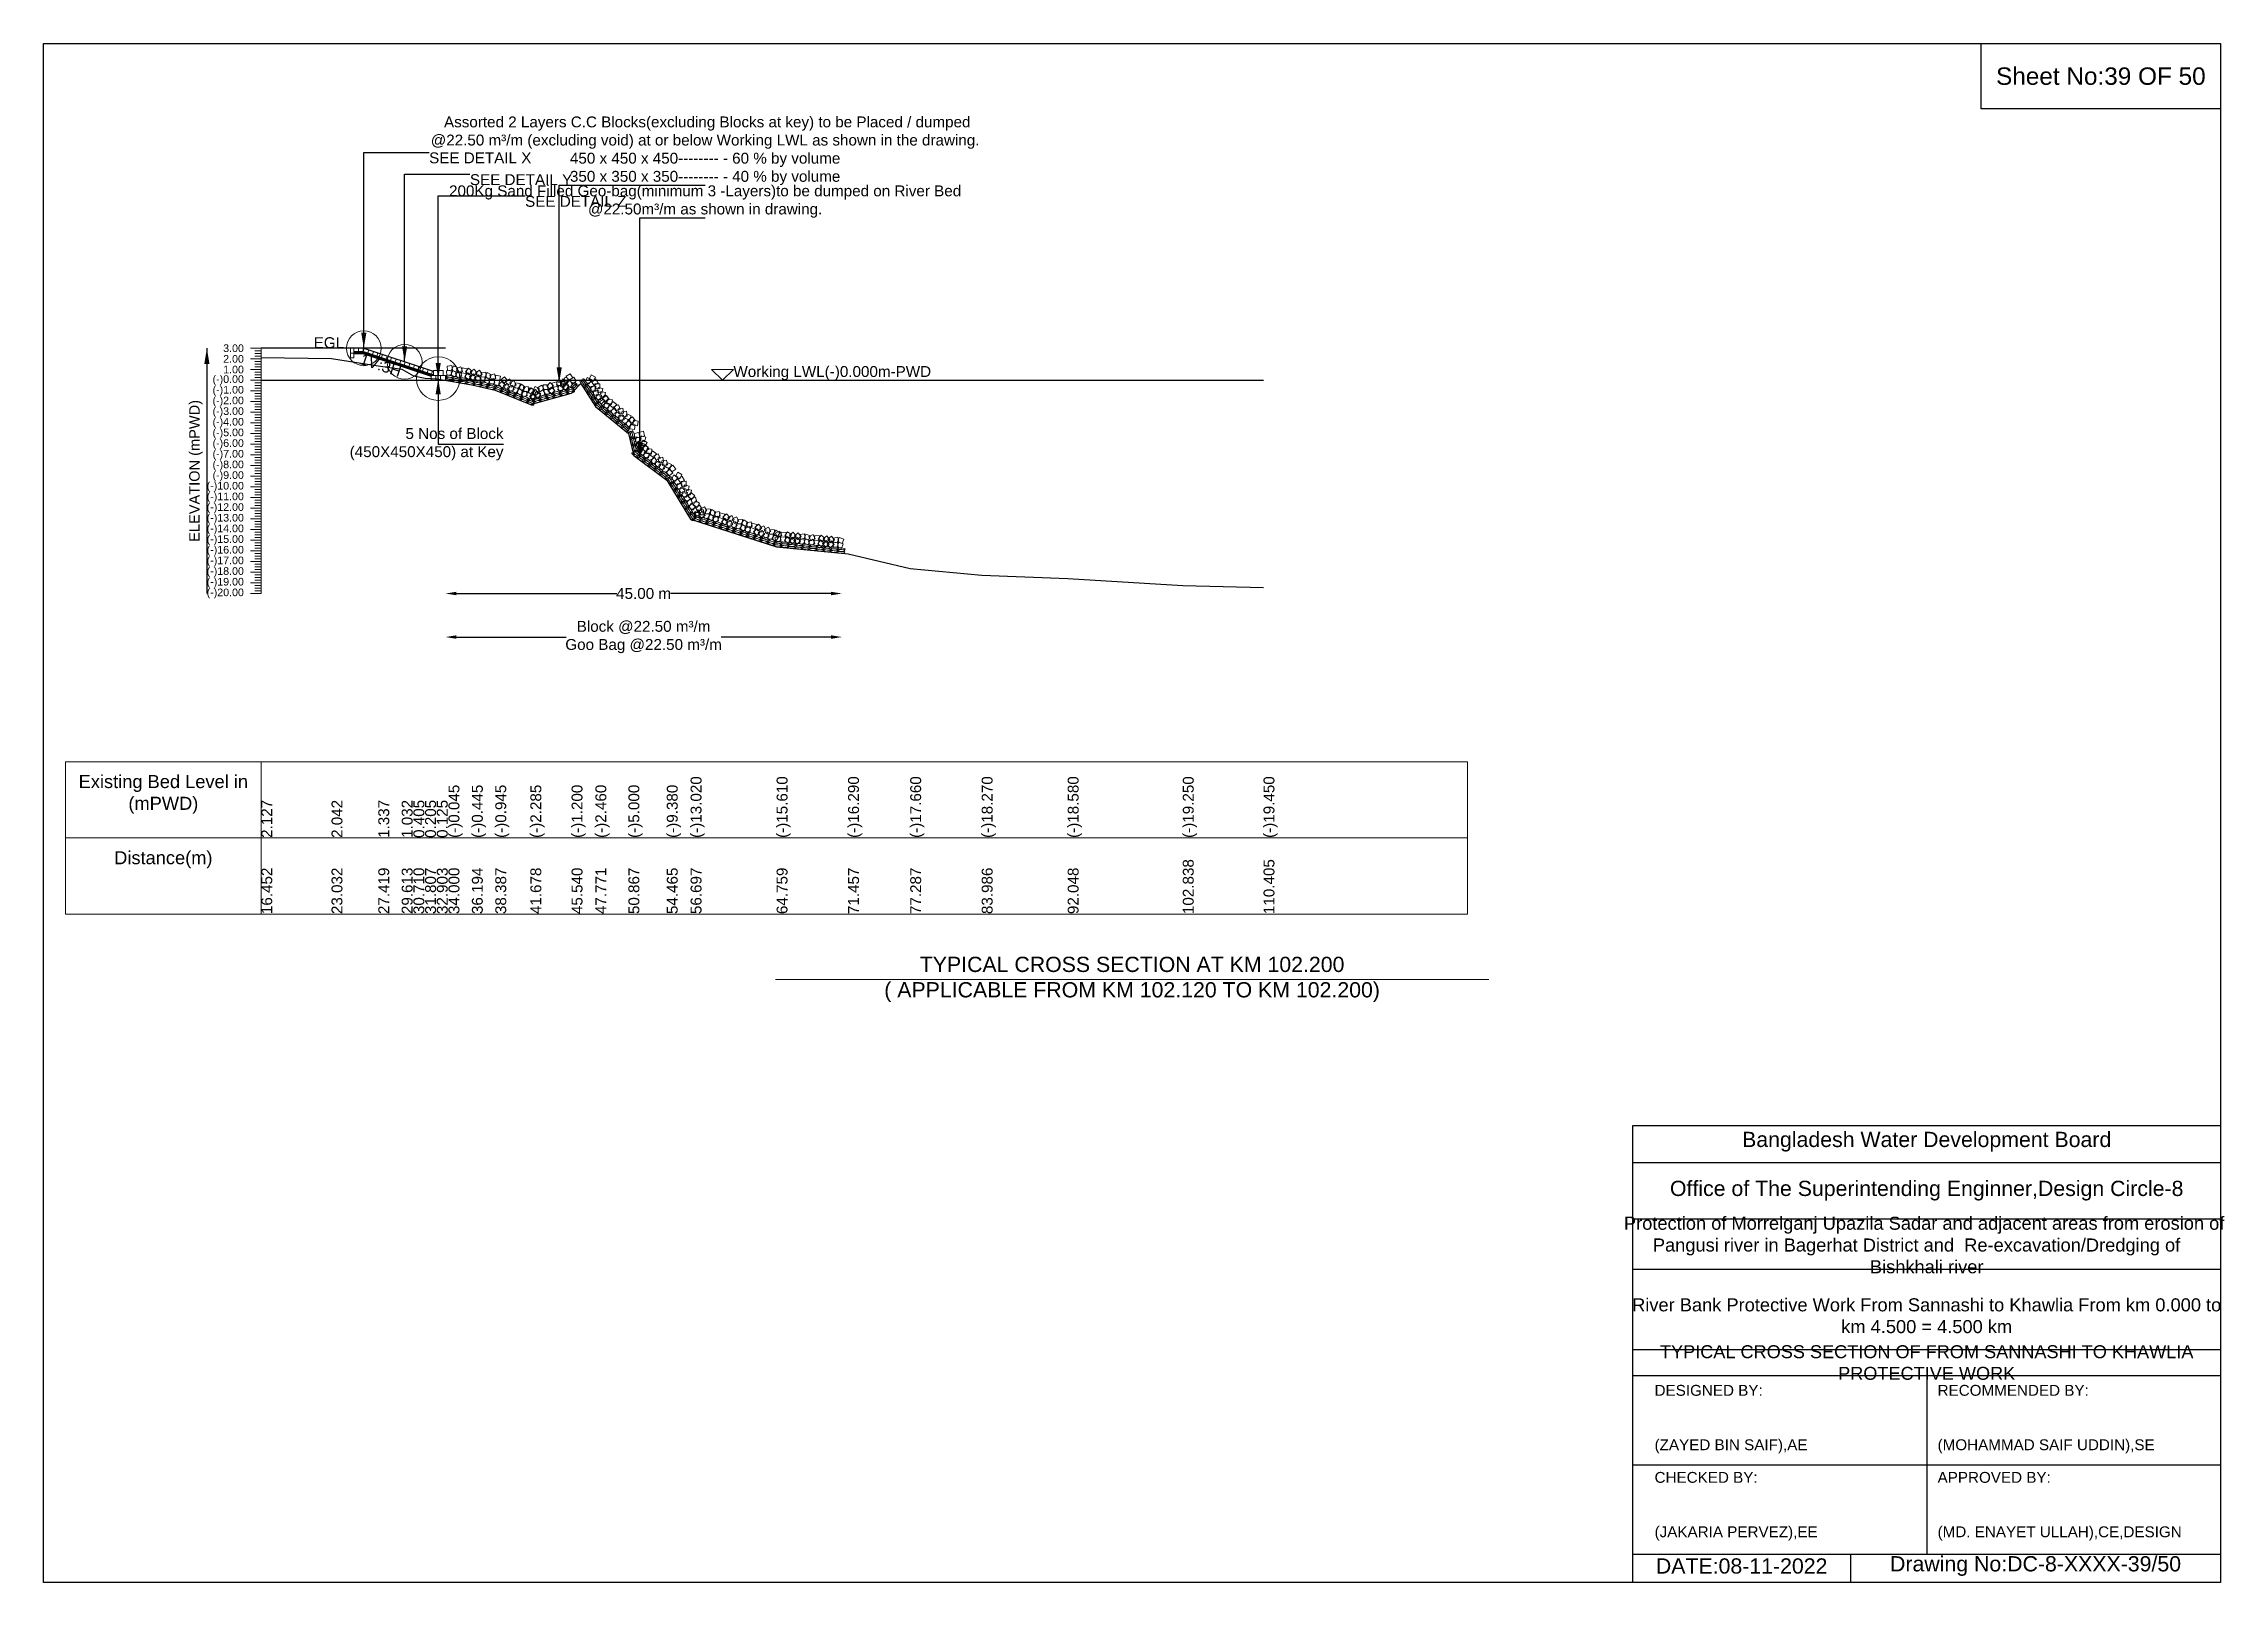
# Model space of a CAD drawing. Header units: inches. Extents: x 89000 to 845017, y -7071 to 0.
# Drawn here: x 670000 to 680017, y -7071 to 0 of the extents above; entities that cross this region are included whole.
import ezdxf

# ---------------------------------------------------------------- set-up
doc = ezdxf.new("R2010")
doc.units = ezdxf.units.IN
doc.header["$LTSCALE"] = 7
doc.header["$MEASUREMENT"] = 0
for name, color, linetype, lineweight in [('Cross section Data Border', 7, 'Continuous', 9), ('Cross Section Labels', 7, 'Continuous', 9), ('Existing_Bed_Level for Xsection', 7, 'Continuous', 25), ('Long Section Labels', 7, 'Continuous', 9)]:
    doc.layers.add(name, color=color, linetype=linetype, lineweight=lineweight)
doc.styles.get("Standard").update_dxf_attribs({"font": 'arial.ttf'})
doc.dimstyles.new('Appron Lebeling Style', dxfattribs={"dimtxt": 50, "dimasz": 50, "dimexe": 0.18, "dimexo": 0.0625, "dimgap": 0.09, "dimtad": 0, "dimtih": 1, "dimtoh": 1, "dimdec": 4, "dimzin": 0, "dimdsep": 46, "dimtxsty": 'Standard', "dimcen": 0.09, "dimse1": 1, "dimse2": 1, "dimadec": 0, "dimazin": 0, "dimtfac": 1, "dimtdec": 4, "dimtofl": 0, "dimtmove": 0, "dimatfit": 3, "dimfxl": 1, "dimtolj": 1, "dimtzin": 0, "dimarcsym": 0})
doc.dimstyles.get("Standard").update_dxf_attribs({"dimtxt": 0.18, "dimasz": 0.18, "dimexe": 0.18, "dimexo": 0.0625, "dimgap": 0.09, "dimtad": 0, "dimtih": 1, "dimtoh": 1, "dimdec": 4, "dimzin": 0, "dimdsep": 46, "dimtxsty": 'Standard', "dimcen": 0.09, "dimadec": 0, "dimazin": 0, "dimtfac": 1, "dimtdec": 4, "dimtofl": 0, "dimtmove": 0, "dimatfit": 3, "dimfxl": 1, "dimtolj": 1, "dimtzin": 0, "dimarcsym": 0})

msp = doc.modelspace()

# ---------------------------------------------------------------- texts
at = {"attachment_point": 5}
for s, insert, char_height in [('Sheet No:39 OF 50', (679450, -150), 80), ('Bangladesh Water Development Board', (678650, -5046), 70), ('Office of The Superintending Enginner,Design Circle-8', (678650, -5271), 70)]:
    msp.add_mtext(s, dxfattribs=dict(at, insert=insert, char_height=char_height))
for s, insert, char_height, width, attachment_point in [('Protection of Morrelganj Upazila Sadar and adjacent areas from erosion of  Pangusi river in Bagerhat District and  Re-excavation/Dredging of     Bishkhali river', (678650, -5521), 60, 2800, 5), ('River Bank Protective Work From Sannashi to Khawlia From km 0.000 to km 4.500 = 4.500 km', (678650, -5846), 60, 2700, 5), ('TYPICAL CROSS SECTION OF FROM SANNASHI TO KHAWLIA PROTECTIVE WORK', (678650, -6061), 59.5765532, 2800, 5), ('DESIGNED BY:^J^J^J(ZAYED BIN SAIF),AE', (677400, -6321), 50, 1400, 4), ('RECOMMENDED BY:^J^J^J(MOHAMMAD SAIF UDDIN),SE', (678700, -6321), 50, 1400, 4), ('CHECKED BY:^J^J^J(JAKARIA PERVEZ),EE', (677400, -6721), 50, 1400, 4), ('APPROVED BY:^J^J^J(MD. ENAYET ULLAH),CE,DESIGN', (678700, -6721), 50, 1400, 4), ('DATE:08-11-2022', (677800, -6996), 70, 1400, 5), ('Drawing No:DC-8-XXXX-39/50', (679150, -6996), 70, 2200, 5)]:
    msp.add_mtext(s, dxfattribs=dict(insert=insert, char_height=char_height, width=width, attachment_point=attachment_point))
at = {"layer": 'Cross section Data Border', "char_height": 60, "width": 800, "attachment_point": 5}
for s, insert in [('Existing Bed Level in (mPWD)', (670550, -3450)), ('Distance(m)', (670550, -3750))]:
    msp.add_mtext(s, dxfattribs=dict(at, insert=insert))
at = {"layer": 'Cross Section Labels'}
for s, insert, char_height, attachment_point in [(' Assorted 2 Layers C.C Blocks(excluding Blocks at key) to be Placed / dumped^J@22.50 m³/m (excluding void) at or below Working LWL as shown in the drawing.^J450 x 450 x 450-------- - 60 % by volume^J350 x 350 x 350-------- - 40 % by volume', (673038.7256, -650), 50, 8), ('SEE DETAIL X', (671770.79734, -500), 50, 1), ('SEE DETAIL Y', (671958.22234, -600), 50, 1), ('200Kg Sand Filled Geo-bag(minimum 3 -Layers)to be dumped on River Bed^J@22.50m³/m as shown in drawing.', (673038.7256, -800), 50, 8), ('SEE DETAIL Z', (672211.79734, -700), 50, 1), ('EGL', (671380.21186, -1399.95), 50, 9), ('Working LWL(-)0.000m-PWD', (673168.64734, -1546.95), 50, 7), ('5 Nos of Block ^J(450X450X450) at Key', (672112.57234, -1840.95), 50, 6), ('TYPICAL CROSS SECTION AT KM 102.200^J( APPLICABLE FROM KM 102.120 TO KM 102.200)', (675000, -4300), 70, 5)]:
    msp.add_mtext(s, dxfattribs=dict(at, insert=insert, char_height=char_height, attachment_point=attachment_point))
at = {"layer": 'Cross Section Labels', "insert": (671556.76226, -1454.43024), "char_height": 50, "attachment_point": 2, "rotation": 341.565051177}
msp.add_mtext('1V:3H', dxfattribs=at)
at = {"layer": 'Long Section Labels', "char_height": 35, "attachment_point": 6}
for s, insert in [('3.00', (670920, -1399.95)), ('2.00', (670920, -1448.95)), ('1.00', (670920, -1497.95)), ('(-)0.00', (670920, -1546.95)), ('(-)1.00', (670920, -1595.95)), ('(-)2.00', (670920, -1644.95)), ('(-)3.00', (670920, -1693.95)), ('(-)4.00', (670920, -1742.95)), ('(-)5.00', (670920, -1791.95)), ('(-)6.00', (670920, -1840.95)), ('(-)7.00', (670920, -1889.95)), ('(-)8.00', (670920, -1938.95)), ('(-)9.00', (670920, -1987.95)), ('(-)10.00', (670920, -2036.95)), ('(-)11.00', (670920, -2085.95)), ('(-)12.00', (670920, -2134.95)), ('(-)13.00', (670920, -2183.95)), ('(-)14.00', (670920, -2232.95)), ('(-)15.00', (670920, -2281.95)), ('(-)16.00', (670920, -2330.95)), ('(-)17.00', (670920, -2379.95)), ('(-)18.00', (670920, -2428.95)), ('(-)19.00', (670920, -2477.95)), ('(-)20.00', (670920, -2526.95))]:
    msp.add_mtext(s, dxfattribs=dict(at, insert=insert))
at = {"layer": 'Long Section Labels', "rotation": 90}
for s, insert, char_height, attachment_point in [('ELEVATION (mPWD)', (670700, -1963.45), 48, 5), ('(-)13.020', (672972.01836, -3650), 50, 1), ('(-)15.610', (673367.06782, -3650), 50, 1), ('(-)16.290', (673695.27273, -3650), 50, 1), ('(-)17.660', (673980.91066, -3650), 50, 1), ('(-)18.270', (674309.16849, -3650), 50, 1), ('(-)18.580', (674704.21341, -3650), 50, 1), ('(-)19.250', (675232.93167, -3650), 50, 1), ('(-)19.450', (675603.73285, -3650), 50, 1), ('2.127', (671000, -3650), 50, 1), ('2.042', (671322.45238, -3650), 50, 1), ('1.337', (671537.42079, -3650), 50, 1), ('1.032', (671644.90501, -3650), 50, 1), ('0.405', (671698.64699, -3650), 50, 1), ('0.205', (671752.38894, -3650), 50, 1), ('0.125', (671806.13118, -3650), 50, 1), ('(-)0.045', (671859.87316, -3650), 50, 1), ('(-)0.445', (671967.35739, -3650), 50, 1), ('(-)0.945', (672074.84157, -3650), 50, 1), ('(-)2.285', (672236.06778, -3650), 50, 1), ('(-)1.200', (672425.33301, -3650), 50, 1), ('(-)2.460', (672534.62701, -3650), 50, 1), ('(-)5.000', (672686.35721, -3650), 50, 1), ('(-)9.380', (672862.64352, -3650), 50, 1), ('16.452', (671000, -4000), 50, 1), ('23.032', (671322.45238, -4000), 50, 1), ('27.419', (671537.42079, -4000), 50, 1), ('29.613', (671644.90501, -4000), 50, 1), ('30.710', (671698.64699, -4000), 50, 1), ('31.807', (671752.38894, -4000), 50, 1), ('32.903', (671806.13118, -4000), 50, 1), ('34.000', (671859.87316, -4000), 50, 1), ('36.194', (671967.35739, -4000), 50, 1), ('38.387', (672074.84157, -4000), 50, 1), ('41.678', (672236.06778, -4000), 50, 1), ('45.540', (672425.33301, -4000), 50, 1), ('47.771', (672534.62701, -4000), 50, 1), ('50.867', (672686.35721, -4000), 50, 1), ('54.465', (672862.64352, -4000), 50, 1), ('56.697', (672972.01836, -4000), 50, 1), ('64.759', (673367.06782, -4000), 50, 1), ('71.457', (673695.27273, -4000), 50, 1), ('77.287', (673980.91066, -4000), 50, 1), ('83.986', (674309.16849, -4000), 50, 1), ('92.048', (674704.21341, -4000), 50, 1), ('102.838', (675232.93167, -4000), 50, 1), ('110.405', (675603.73285, -4000), 50, 1)]:
    msp.add_mtext(s, dxfattribs=dict(at, insert=insert, char_height=char_height, attachment_point=attachment_point))

# ---------------------------------------------------------------- blocks, each defined once
blk = doc.blocks.new('*D69')
at = {"layer": 'Cross Section Labels', "color": 0, "lineweight": -2, "transparency": 16777216}
for p, q in [((671896, -2527), (672633, -2527)), ((673617, -2527), (672880, -2527))]:
    blk.add_line(p, q, dxfattribs=at)
at = {"layer": 'Cross Section Labels', "color": 0, "transparency": 16777216}
for points in [[(671896, -2519), (671896, -2535), (671846, -2527)], [(673617, -2519), (673617, -2535), (673667, -2527)]]:
    blk.add_solid(points, dxfattribs=at)
at = {"layer": 'Defpoints', "color": 0, "transparency": 16777216}
for p in [(671846, -1547), (673667, -2342), (673667, -2527)]:
    blk.add_point(p, dxfattribs=at)
at = {"layer": 'Cross Section Labels', "color": 0, "transparency": 16777216, "insert": (672756, -2527), "char_height": 50, "attachment_point": 5}
blk.add_mtext('\\A1;45.00 m', dxfattribs=at)
blk = doc.blocks.new('*D70')
at = {"layer": 'Cross Section Labels', "color": 0, "lineweight": -2, "transparency": 16777216}
for p, q in [((671896, -2727), (672400, -2727)), ((673617, -2727), (673112, -2727))]:
    blk.add_line(p, q, dxfattribs=at)
at = {"layer": 'Cross Section Labels', "color": 0, "transparency": 16777216}
for points in [[(671896, -2719), (671896, -2735), (671846, -2727)], [(673617, -2719), (673617, -2735), (673667, -2727)]]:
    blk.add_solid(points, dxfattribs=at)
at = {"layer": 'Defpoints', "color": 0, "transparency": 16777216}
for p in [(671846, -1547), (673667, -2342), (673667, -2727)]:
    blk.add_point(p, dxfattribs=at)
at = {"layer": 'Cross Section Labels', "color": 0, "transparency": 16777216, "insert": (672756, -2727), "char_height": 50, "attachment_point": 5}
blk.add_mtext('\\A1;Block @22.50 m³/m ^JGoo Bag @22.50 m³/m ', dxfattribs=at)

# ---------------------------------------------------------------- dimensions: what is measured, and where the dimension line sits
at = {"layer": 'Cross Section Labels'}
for base, text, picture, middle in [((673666.55888, -2526.95), '45.00 m', '*D69', (672756.10311, -2526.95)), ((673666.55888, -2726.95), 'Block @22.50 m³/m ^JGoo Bag @22.50 m³/m ', '*D70', (672756.10311, -2726.95))]:
    dim = msp.add_linear_dim(base=base, p1=(671845.64734, -1546.95), p2=(673666.55888, -2342.24491), text=text, dimstyle='Appron Lebeling Style', dxfattribs=at)
    dim.commit()
    dim.dimension.update_dxf_attribs({"geometry": picture, "text_midpoint": middle})

# ---------------------------------------------------------------- linework, layer by layer
for points in [[(670000, 0), (680000, 0), (680000, -7071), (670000, -7071)], [(678900, 0), (680000, 0), (680000, -300), (678900, -300)]]:
    msp.add_lwpolyline(points, close=True)
for points in [[(677300, -7071), (677300, -4971), (680000, -4971)], [(677300, -5141), (680000, -5141)], [(677300, -5401), (680000, -5401)], [(677300, -5631), (680000, -5631)], [(677300, -6001), (680000, -6001)], [(677300, -6121), (680000, -6121)], [(678650, -6121), (678650, -6941)], [(677300, -6531), (680000, -6531)], [(677300, -6941), (680000, -6941)], [(678300, -6941), (678300, -7071)]]:
    msp.add_lwpolyline(points)
at = {"layer": 'Cross section Data Border'}
msp.add_lwpolyline([(670100, -3300), (676541.10009, -3300), (676541.10009, -4000), (670100, -4000)], close=True, dxfattribs=at)
for points in [[(671000, -3300), (671000, -4000)], [(670100, -3650), (676541.10009, -3650)]]:
    msp.add_lwpolyline(points, dxfattribs=at)
at = {"layer": 'Cross Section Labels'}
msp.add_lwpolyline([(673118.64734, -1546.95), (673168.64734, -1496.95), (673068.64734, -1496.95)], close=True, dxfattribs=at)
msp.add_lwpolyline([(673362, -4300), (675000, -4300), (676638, -4300)], dxfattribs=at)
for centre, radius in [((671470.79734, -1399.95), 80), ((671658.22234, -1462.425), 80), ((671812.57234, -1539.6), 100)]:
    msp.add_circle(centre, radius, dxfattribs=at)
at = {"layer": 'Existing_Bed_Level for Xsection'}
for points in [[(671845.64734, -1399.95), (671000, -1399.95)], [(671790.52234, -1506.525), (671473.06041, -1400.70436), (671470.79734, -1399.95), (671468.41186, -1399.95), (671424.31186, -1399.95)], [(671000, -1442.727), (671322.45238, -1446.892), (671537.42079, -1481.437), (671644.90501, -1496.382), (671698.64699, -1527.105), (671752.38894, -1536.905), (671806.13118, -1540.825), (671859.87316, -1549.155), (671967.35739, -1568.755), (672074.84157, -1593.255), (672236.06778, -1658.915), (672425.33301, -1605.75), (672467.59866, -1562.14), (672534.62701, -1667.49), (672686.35721, -1791.95), (672711.04719, -1892.89), (672862.64352, -2006.57), (672972.01836, -2184.93), (673367.06782, -2311.84), (673695.27273, -2345.16), (673980.91066, -2412.29), (674309.16849, -2442.18), (674704.21341, -2457.37), (675232.93167, -2490.2), (675603.73285, -2500)], [(671424.31186, -1414.65), (671468.41186, -1414.65), (671790.52234, -1522.02016)], [(671424.31186, -1419.55), (671467.6167, -1419.55), (671783.6667, -1524.9)], [(671424.31186, -1424.45), (671466.82154, -1424.45), (671779.49734, -1528.67527)], [(671000, -1546.95), (675603.73285, -1546.95)]]:
    msp.add_lwpolyline(points, dxfattribs=at)
at = {"layer": 'Long Section Labels'}
for points in [[(671000, -1399.95), (670950, -1399.95)], [(671000, -2526.95), (671000, -2477.95), (671000, -2428.95), (671000, -2379.95), (671000, -2330.95), (671000, -2281.95), (671000, -2232.95), (671000, -2183.95), (671000, -2134.95), (671000, -2085.95), (671000, -2036.95), (671000, -1987.95), (671000, -1938.95), (671000, -1889.95), (671000, -1840.95), (671000, -1791.95), (671000, -1742.95), (671000, -1693.95), (671000, -1644.95), (671000, -1595.95), (671000, -1546.95), (671000, -1497.95), (671000, -1448.95), (671000, -1399.95)], [(671000, -1448.95), (670950, -1448.95)], [(671000, -1497.95), (670950, -1497.95)], [(671000, -1412.2), (670970, -1412.2)], [(671000, -1424.45), (670970, -1424.45)], [(671000, -1436.7), (670970, -1436.7)], [(671000, -1461.2), (670970, -1461.2)], [(671000, -1473.45), (670970, -1473.45)], [(671000, -1485.7), (670970, -1485.7)], [(671000, -1546.95), (670950, -1546.95)], [(671000, -1595.95), (670950, -1595.95)], [(671000, -1510.2), (670970, -1510.2)], [(671000, -1522.45), (670970, -1522.45)], [(671000, -1534.7), (670970, -1534.7)], [(671000, -1559.2), (670970, -1559.2)], [(671000, -1571.45), (670970, -1571.45)], [(671000, -1583.7), (670970, -1583.7)], [(671000, -1644.95), (670950, -1644.95)], [(671000, -1693.95), (670950, -1693.95)], [(671000, -1608.2), (670970, -1608.2)], [(671000, -1620.45), (670970, -1620.45)], [(671000, -1632.7), (670970, -1632.7)], [(671000, -1657.2), (670970, -1657.2)], [(671000, -1669.45), (670970, -1669.45)], [(671000, -1681.7), (670970, -1681.7)], [(671000, -1742.95), (670950, -1742.95)], [(671000, -1791.95), (670950, -1791.95)], [(671000, -1706.2), (670970, -1706.2)], [(671000, -1718.45), (670970, -1718.45)], [(671000, -1730.7), (670970, -1730.7)], [(671000, -1755.2), (670970, -1755.2)], [(671000, -1767.45), (670970, -1767.45)], [(671000, -1779.7), (670970, -1779.7)], [(671000, -1840.95), (670950, -1840.95)], [(671000, -1889.95), (670950, -1889.95)], [(671000, -1804.2), (670970, -1804.2)], [(671000, -1816.45), (670970, -1816.45)], [(671000, -1828.7), (670970, -1828.7)], [(671000, -1853.2), (670970, -1853.2)], [(671000, -1865.45), (670970, -1865.45)], [(671000, -1877.7), (670970, -1877.7)], [(671000, -1902.2), (670970, -1902.2)], [(671000, -1938.95), (670950, -1938.95)], [(671000, -1987.95), (670950, -1987.95)], [(671000, -1914.45), (670970, -1914.45)], [(671000, -1926.7), (670970, -1926.7)], [(671000, -1951.2), (670970, -1951.2)], [(671000, -1963.45), (670970, -1963.45)], [(671000, -1975.7), (670970, -1975.7)], [(671000, -2000.2), (670970, -2000.2)], [(671000, -2036.95), (670950, -2036.95)], [(671000, -2085.95), (670950, -2085.95)], [(671000, -2012.45), (670970, -2012.45)], [(671000, -2024.7), (670970, -2024.7)], [(671000, -2049.2), (670970, -2049.2)], [(671000, -2061.45), (670970, -2061.45)], [(671000, -2073.7), (670970, -2073.7)], [(671000, -2098.2), (670970, -2098.2)], [(671000, -2134.95), (670950, -2134.95)], [(671000, -2183.95), (670950, -2183.95)], [(671000, -2110.45), (670970, -2110.45)], [(671000, -2122.7), (670970, -2122.7)], [(671000, -2147.2), (670970, -2147.2)], [(671000, -2159.45), (670970, -2159.45)], [(671000, -2171.7), (670970, -2171.7)], [(671000, -2196.2), (670970, -2196.2)], [(671000, -2232.95), (670950, -2232.95)], [(671000, -2281.95), (670950, -2281.95)], [(671000, -2208.45), (670970, -2208.45)], [(671000, -2220.7), (670970, -2220.7)], [(671000, -2245.2), (670970, -2245.2)], [(671000, -2257.45), (670970, -2257.45)], [(671000, -2269.7), (670970, -2269.7)], [(671000, -2294.2), (670970, -2294.2)], [(671000, -2330.95), (670950, -2330.95)], [(671000, -2379.95), (670950, -2379.95)], [(671000, -2306.45), (670970, -2306.45)], [(671000, -2318.7), (670970, -2318.7)], [(671000, -2343.2), (670970, -2343.2)], [(671000, -2355.45), (670970, -2355.45)], [(671000, -2367.7), (670970, -2367.7)], [(671000, -2392.2), (670970, -2392.2)], [(671000, -2428.95), (670950, -2428.95)], [(671000, -2477.95), (670950, -2477.95)], [(671000, -2404.45), (670970, -2404.45)], [(671000, -2416.7), (670970, -2416.7)], [(671000, -2441.2), (670970, -2441.2)], [(671000, -2453.45), (670970, -2453.45)], [(671000, -2465.7), (670970, -2465.7)], [(671000, -2490.2), (670970, -2490.2)], [(671000, -2502.45), (670970, -2502.45)], [(671000, -2526.95), (670950, -2526.95)], [(671000, -2514.7), (670970, -2514.7)]]:
    msp.add_lwpolyline(points, dxfattribs=at)
for points in [[(671424.31186, -1399.95), (671409.61186, -1399.95), (671409.61186, -1422), (671424.31186, -1422)], [(671446.36186, -1399.95), (671424.31186, -1399.95), (671424.31186, -1414.65), (671446.36186, -1414.65)], [(671468.41186, -1399.95), (671446.36186, -1399.95), (671446.36186, -1414.65), (671468.41186, -1414.65)], [(671493.97888, -1407.67718), (671473.06041, -1400.70436), (671468.41186, -1414.65), (671489.33033, -1421.62282)], [(671424.31186, -1422), (671409.61186, -1422), (671409.61186, -1444.05), (671424.31186, -1444.05)], [(671514.89734, -1414.65), (671493.97888, -1407.67718), (671489.33033, -1421.62282), (671510.24879, -1428.59564)], [(671535.81581, -1421.62282), (671514.89734, -1414.65), (671510.24879, -1428.59564), (671531.16726, -1435.56847)], [(671556.73428, -1428.59564), (671535.81581, -1421.62282), (671531.16726, -1435.56847), (671552.08573, -1442.54129)], [(671577.65274, -1435.56847), (671556.73428, -1428.59564), (671552.08573, -1442.54129), (671573.00419, -1449.51411)], [(671598.57121, -1442.54129), (671577.65274, -1435.56847), (671573.00419, -1449.51411), (671593.92266, -1456.48693)], [(671619.48968, -1449.51411), (671598.57121, -1442.54129), (671593.92266, -1456.48693), (671614.84113, -1463.45976)], [(671640.40814, -1456.48693), (671619.48968, -1449.51411), (671614.84113, -1463.45976), (671635.75959, -1470.43258)], [(671661.32661, -1463.45976), (671640.40814, -1456.48693), (671635.75959, -1470.43258), (671656.67806, -1477.4054)], [(671682.24508, -1470.43258), (671661.32661, -1463.45976), (671656.67806, -1477.4054), (671677.59653, -1484.37822)], [(671703.16354, -1477.4054), (671682.24508, -1470.43258), (671677.59653, -1484.37822), (671698.515, -1491.35104)], [(671724.08201, -1484.37822), (671703.16354, -1477.4054), (671698.515, -1491.35104), (671719.43346, -1498.32387)], [(671745.00048, -1491.35104), (671724.08201, -1484.37822), (671719.43346, -1498.32387), (671740.35193, -1505.29669)], [(671765.91894, -1498.32387), (671745.00048, -1491.35104), (671740.35193, -1505.29669), (671761.2704, -1512.26951)], [(671786.83741, -1505.29669), (671765.91894, -1498.32387), (671761.2704, -1512.26951), (671782.18886, -1519.24233)], [(671871.82835, -1500.89736), (671849.90735, -1503.27904), (671852.28903, -1525.20003), (671874.21003, -1522.81835)], [(671875.20577, -1479.10755), (671853.28477, -1481.48923), (671855.66645, -1503.41023), (671877.58745, -1501.02855)], [(671899.39366, -1511.83111), (671879.46621, -1502.39188), (671870.02698, -1522.31933), (671889.95443, -1531.75856)], [(671903.3493, -1490.13882), (671883.42185, -1480.69959), (671873.98262, -1500.62704), (671893.91007, -1510.06627)], [(671917.0384, -1485.25039), (671896.27007, -1492.65842), (671903.67809, -1513.42675), (671924.44643, -1506.01872)], [(671944.8745, -1494.42588), (671923.18221, -1490.47024), (671919.22657, -1512.16253), (671940.91886, -1516.11817)], [(671969.28211, -1505.97233), (671952.46531, -1491.71057), (671938.20355, -1508.52737), (671955.02034, -1522.78913)], [(671978.23828, -1495.86784), (671960.09747, -1508.40232), (671972.63195, -1526.54314), (671990.77277, -1514.00865)], [(672014.6456, -1519.97319), (672002.90148, -1501.31098), (671984.23927, -1513.05509), (671995.98338, -1531.71731)], [(671801.54734, -1524.9), (671779.49734, -1524.9), (671779.49734, -1546.95), (671801.54734, -1546.95)], [(671812.57234, -1502.85), (671790.52234, -1502.85), (671790.52234, -1524.9), (671812.57234, -1524.9)], [(671823.59734, -1524.9), (671801.54734, -1524.9), (671801.54734, -1546.95), (671823.59734, -1546.95)], [(671834.62234, -1502.85), (671812.57234, -1502.85), (671812.57234, -1524.9), (671834.62234, -1524.9)], [(671845.64734, -1524.9), (671823.59734, -1524.9), (671823.59734, -1546.95), (671845.64734, -1546.95)], [(671913.08276, -1506.94268), (671892.31443, -1514.3507), (671899.72245, -1535.11904), (671920.49079, -1527.71101)], [(671940.91886, -1516.11817), (671919.22657, -1512.16253), (671915.27093, -1533.85482), (671936.96322, -1537.81046)], [(671965.32647, -1527.66462), (671948.50967, -1513.40286), (671934.24791, -1530.21965), (671951.0647, -1544.48142)], [(671974.28264, -1517.56013), (671956.14183, -1530.09461), (671968.67631, -1548.23543), (671986.81713, -1535.70094)], [(672009.7452, -1541.47177), (671998.00109, -1522.80955), (671979.33887, -1534.55367), (671991.08299, -1553.21588)], [(672026.64008, -1531.4784), (672004.6059, -1532.31365), (672005.44114, -1554.34782), (672027.47532, -1553.51258)], [(672031.54047, -1509.97983), (672009.5063, -1510.81507), (672010.34154, -1532.84925), (672032.37571, -1532.01401)], [(672052.43779, -1543.21647), (672032.94214, -1532.9149), (672022.64057, -1552.41055), (672042.13622, -1562.71212)], [(672057.33818, -1521.7179), (672037.84254, -1511.41633), (672027.54097, -1530.91197), (672047.03661, -1541.21354)], [(672066.32755, -1538.9313), (672045.25515, -1545.42411), (672051.74796, -1566.4965), (672072.82035, -1560.0037)], [(672071.22795, -1517.43273), (672050.15555, -1523.92553), (672056.64835, -1544.99793), (672077.72075, -1538.50513)], [(672093.73581, -1549.31521), (672072.23724, -1544.41482), (672067.33684, -1565.91339), (672088.83541, -1570.81378)], [(672098.63621, -1527.81664), (672077.13763, -1522.91624), (672072.23724, -1544.41482), (672093.73581, -1549.31521)], [(672122.12475, -1569.25715), (672108.5872, -1551.85206), (672091.18211, -1565.38961), (672104.71966, -1582.7947)], [(672130.44146, -1548.83572), (672116.90391, -1531.43063), (672099.49882, -1544.96818), (672113.03637, -1562.37327)], [(672132.96141, -1561.2023), (672112.63707, -1569.75354), (672121.18832, -1590.07788), (672141.51265, -1581.52664)], [(672141.27812, -1540.78087), (672120.95378, -1549.33211), (672129.50502, -1569.65645), (672149.82936, -1561.10521)], [(672161.93877, -1589.83185), (672153.37135, -1569.51432), (672133.05382, -1578.08175), (672141.62125, -1598.39927)], [(672170.25548, -1569.41041), (672161.68805, -1549.09289), (672141.37053, -1557.66031), (672149.93795, -1577.97784)], [(672180.2288, -1582.70591), (672158.35014, -1579.96243), (672155.60666, -1601.84109), (672177.48532, -1604.58457)], [(672188.54551, -1562.28448), (672166.66684, -1559.541), (672163.92337, -1581.41966), (672185.80203, -1584.16314)], [(672203.78551, -1598.46616), (672186.21511, -1585.14386), (672172.89281, -1602.71426), (672190.46321, -1616.03656)], [(672212.10222, -1578.04473), (672194.53182, -1564.72243), (672181.20952, -1582.29282), (672198.77991, -1595.61513)], [(672218.18583, -1596.48652), (672196.3402, -1599.48168), (672199.33535, -1621.32731), (672221.18098, -1618.33215)], [(672226.50254, -1576.06509), (672204.65691, -1579.06025), (672207.65206, -1600.90588), (672229.49769, -1597.91072)], [(672251.8678, -1590.74983), (672231.44637, -1582.43312), (672223.12966, -1602.85456), (672243.55109, -1611.17126)], [(672237.33258, -1582.0522), (672226.53074, -1601.27518), (672245.75372, -1612.07702), (672256.55556, -1592.85404)], [(672273.39148, -1607.05267), (672259.85393, -1589.64758), (672242.44884, -1603.18513), (672255.98639, -1620.59022)], [(672277.78058, -1586.87899), (672258.54901, -1576.09246), (672247.76248, -1595.32404), (672266.99405, -1606.11056)], [(672283.74367, -1608.10737), (672264.5121, -1597.32084), (672253.72557, -1616.55241), (672272.95715, -1627.33894)], [(672287.8506, -1570.0297), (672268.89119, -1581.28772), (672280.14921, -1600.24714), (672299.10862, -1588.98912)], [(672293.8137, -1591.25808), (672274.85428, -1602.5161), (672286.1123, -1621.47551), (672305.07172, -1610.21749)], [(672316.12192, -1568.02051), (672294.07347, -1568.28168), (672294.33464, -1590.33014), (672316.3831, -1590.06896)], [(672322.08502, -1589.24888), (672300.03656, -1589.51006), (672300.29774, -1611.55851), (672322.34619, -1611.29734)], [(672326.27819, -1557.62154), (672310.86598, -1573.3907), (672326.63513, -1588.80291), (672342.04734, -1573.03376)], [(672332.24128, -1578.84992), (672316.82907, -1594.61908), (672332.59823, -1610.03129), (672348.01044, -1594.26213)], [(672355.31768, -1553.6534), (672334.0893, -1559.61649), (672340.0524, -1580.84487), (672361.28077, -1574.88177)], [(672361.28077, -1574.88177), (672340.0524, -1580.84487), (672346.01549, -1602.07324), (672367.24387, -1596.11015)], [(672382.31657, -1553.32008), (672360.94745, -1547.88287), (672355.51025, -1569.252), (672376.87937, -1574.6892)], [(672388.27967, -1574.54845), (672366.91055, -1569.11125), (672361.47335, -1590.48037), (672382.84247, -1595.91757)], [(672395.74164, -1552.84119), (672373.69448, -1553.19511), (672374.0484, -1575.24227), (672396.09556, -1574.88835)], [(672385.93122, -1540.31053), (672375.12938, -1559.53351), (672394.35236, -1570.33535), (672405.1542, -1551.11237)], [(672391.89432, -1561.53891), (672381.09248, -1580.76189), (672400.31545, -1591.56372), (672411.11729, -1572.34075)], [(672395.96708, -1533.21332), (672385.2462, -1552.48156), (672404.51444, -1563.20245), (672415.23533, -1543.9342)], [(672411.57549, -1568.18693), (672389.52833, -1568.54085), (672389.88225, -1590.58801), (672411.92941, -1590.23409)], [(672419.38874, -1517.25305), (672400.46552, -1528.57181), (672411.78427, -1547.49503), (672430.7075, -1536.17627)], [(672411.80093, -1548.55906), (672401.08005, -1567.82731), (672420.34829, -1578.54819), (672431.06917, -1559.27995)], [(672435.22259, -1532.59879), (672416.29937, -1543.91755), (672427.61812, -1562.84077), (672446.54134, -1551.52201)], [(672516.73968, -1544.23329), (672497.19318, -1534.02853), (672486.98843, -1553.57503), (672506.53492, -1563.77978)], [(672528.92071, -1570.89151), (672517.08418, -1552.28777), (672498.48044, -1564.12429), (672510.31697, -1582.72803)], [(672535.34342, -1532.39676), (672515.79692, -1522.19201), (672505.59217, -1541.7385), (672525.13866, -1551.94326)], [(672537.03263, -1596.64511), (672536.07058, -1574.61611), (672514.04158, -1575.57816), (672515.00363, -1597.60717)], [(672547.52445, -1559.05498), (672535.68792, -1540.45124), (672517.08418, -1552.28777), (672528.92071, -1570.89151)], [(672550.53179, -1596.35093), (672529.00918, -1591.55722), (672524.21547, -1613.07983), (672545.73808, -1617.87354)], [(672555.63637, -1584.80859), (672554.67432, -1562.77959), (672532.64532, -1563.74164), (672533.60737, -1585.77064)], [(672569.13553, -1584.5144), (672547.61292, -1579.72069), (672542.81921, -1601.2433), (672564.34182, -1606.03702)], [(672576.18882, -1624.63409), (672580.96539, -1603.10767), (672559.43897, -1598.3311), (672554.6624, -1619.85752)], [(672243.55109, -1611.17126), (672223.12966, -1602.85456), (672214.81295, -1623.27599), (672235.23439, -1631.59269)], [(672243.29568, -1603.28058), (672232.49384, -1622.50355), (672251.71681, -1633.30539), (672262.51865, -1614.08242)], [(672265.07478, -1627.4741), (672251.53723, -1610.06901), (672234.13213, -1623.60656), (672247.66968, -1641.01165)], [(672557.58508, -1636.47062), (672562.36165, -1614.94419), (672540.83523, -1610.16762), (672536.05866, -1631.69404)], [(672576.62381, -1641.24879), (672560.37261, -1626.34573), (672545.46956, -1642.59693), (672561.72075, -1657.49999)], [(672584.18685, -1651.48172), (672571.34245, -1633.559), (672553.41973, -1646.4034), (672566.26413, -1664.32612)], [(672595.22755, -1629.41226), (672578.97635, -1614.50921), (672564.0733, -1630.76041), (672580.32449, -1645.66346)], [(672598.17107, -1634.43344), (672585.32668, -1616.51072), (672567.40395, -1629.35511), (672580.24835, -1647.27783)], [(672598.52846, -1653.84947), (672576.77426, -1650.24989), (672573.17468, -1672.0041), (672594.92888, -1675.60368)], [(672612.51269, -1636.80119), (672590.75848, -1633.20161), (672587.1589, -1654.95581), (672608.91311, -1658.55539)], [(672618.41611, -1675.37898), (672601.36782, -1661.39475), (672587.3836, -1678.44304), (672604.43188, -1692.42726)], [(672632.40033, -1658.3307), (672615.35205, -1644.34647), (672601.36782, -1661.39475), (672618.41611, -1675.37898)], [(672634.15547, -1697.31808), (672626.37098, -1676.6879), (672605.7408, -1684.47239), (672613.52529, -1705.10257)], [(672648.13969, -1680.2698), (672640.35521, -1659.63962), (672619.72503, -1667.42411), (672627.50952, -1688.05428)], [(672646.88956, -1692.82844), (672624.9454, -1694.98632), (672627.10328, -1716.93048), (672649.04744, -1714.7726)], [(672660.87378, -1675.78016), (672638.92963, -1677.93804), (672641.0875, -1699.88219), (672663.03166, -1697.72432)], [(672680.08782, -1711.69894), (672677.91247, -1689.75651), (672655.97003, -1691.93186), (672658.14539, -1713.87429)], [(672699.66714, -1710.30097), (672679.57855, -1701.2097), (672670.48728, -1721.29828), (672690.57586, -1730.38956)], [(672666.10359, -1728.74722), (672663.92824, -1706.80479), (672641.98581, -1708.98014), (672644.16116, -1730.92258)], [(672685.68291, -1727.34925), (672665.59433, -1718.25798), (672656.50305, -1738.34657), (672676.59164, -1747.43784)], [(672703.52483, -1749.3713), (672690.68043, -1731.44858), (672672.75771, -1744.29297), (672685.6021, -1762.21569)], [(672717.50905, -1732.32302), (672704.66465, -1714.40029), (672686.74193, -1727.24469), (672699.58633, -1745.16741)], [(672717.86644, -1751.73905), (672696.11224, -1748.13947), (672692.51266, -1769.89367), (672714.26686, -1773.49325)], [(672731.85067, -1734.69076), (672710.09646, -1731.09118), (672706.49688, -1752.84539), (672728.25109, -1756.44497)], [(672738.67682, -1807.86519), (672733.43783, -1786.44661), (672712.01925, -1791.68561), (672717.25825, -1813.10419)], [(672760.0954, -1802.6262), (672754.8564, -1781.20762), (672733.43783, -1786.44661), (672738.67682, -1807.86519)], [(672759.51196, -1829.62085), (672765.67147, -1808.44862), (672744.49925, -1802.28912), (672738.33974, -1823.46134)], [(672738.09339, -1834.85984), (672744.2529, -1813.68762), (672723.08068, -1807.52811), (672716.92117, -1828.70033)], [(672747.91056, -1858.63749), (672727.44521, -1850.42946), (672719.23717, -1870.89481), (672739.70252, -1879.10285)], [(672750.97272, -1838.91405), (672732.12753, -1827.46586), (672720.67933, -1846.31105), (672739.52453, -1857.75925)], [(672744.77558, -1879.17487), (672756.20877, -1860.32057), (672737.35446, -1848.88739), (672725.92128, -1867.74169)], [(672761.13928, -1840.99653), (672740.67392, -1832.7885), (672732.46589, -1853.25385), (672752.93124, -1861.46188)], [(672766.69435, -1879.86185), (672753.08181, -1862.51535), (672735.73531, -1876.12788), (672749.34785, -1893.47439)], [(672772.3913, -1833.67506), (672753.54611, -1822.22686), (672742.09791, -1841.07206), (672760.9431, -1852.52025)], [(672766.19416, -1873.93588), (672777.62734, -1855.08158), (672758.77304, -1843.64839), (672747.33986, -1862.50269)], [(672779.92307, -1862.22089), (672766.31053, -1844.87438), (672748.96402, -1858.48692), (672762.57656, -1875.83343)], [(672781.12546, -1881.60295), (672759.23516, -1878.95392), (672756.58613, -1900.84422), (672778.47643, -1903.49325)], [(672794.35417, -1863.96199), (672772.46387, -1861.31296), (672769.81484, -1883.20325), (672791.70514, -1885.85228)], [(672801.9316, -1902.24617), (672784.29063, -1889.01746), (672771.06192, -1906.65842), (672788.70288, -1919.88714)], [(672815.16031, -1884.60521), (672797.51935, -1871.3765), (672784.29063, -1889.01746), (672801.9316, -1902.24617)], [(672818.61122, -1923.47921), (672809.93591, -1903.20751), (672789.66422, -1911.88282), (672798.33952, -1932.15451)], [(672831.83993, -1905.83825), (672823.16463, -1885.56655), (672802.89294, -1894.24186), (672811.56824, -1914.51355)], [(672844.36648, -1900.79845), (672822.53708, -1903.90969), (672825.64832, -1925.73909), (672847.47772, -1922.62785)], [(672831.13776, -1918.43941), (672809.30836, -1921.55065), (672812.4196, -1943.38005), (672834.249, -1940.26881)], [(672851.89741, -1953.48759), (672848.76879, -1931.66068), (672826.94188, -1934.7893), (672830.0705, -1956.61621)], [(672865.12613, -1935.84663), (672861.99751, -1914.01971), (672840.17059, -1917.14833), (672843.29921, -1938.97525)], [(672871.3973, -1951.2385), (672850.93195, -1943.03047), (672842.72392, -1963.49582), (672863.18927, -1971.70385)], [(672884.62602, -1933.59754), (672864.16067, -1925.3895), (672855.95263, -1945.85486), (672876.41798, -1954.06289)], [(672890.1811, -1972.46286), (672876.56856, -1955.11635), (672859.22205, -1968.72889), (672872.83459, -1986.0754)], [(672903.40981, -1954.8219), (672889.79727, -1937.47539), (672872.45077, -1951.08793), (672886.0633, -1968.43444)], [(672913.58399, -1991.94127), (672894.20912, -1981.4143), (672883.68215, -2000.78916), (672903.05701, -2011.31614)], [(672925.32199, -2018.79751), (672913.79509, -2000.00035), (672894.99793, -2011.52724), (672906.52483, -2030.32441)], [(672932.38115, -1980.41438), (672913.00629, -1969.88741), (672902.47931, -1989.26227), (672921.85417, -1999.78924)], [(672944.11915, -2007.27062), (672932.59226, -1988.47346), (672913.79509, -2000.00035), (672925.32199, -2018.79751)], [(672933.00641, -2044.6819), (672932.40921, -2022.63998), (672910.3673, -2023.23718), (672910.9645, -2045.27909)], [(672946.50859, -2044.61125), (672925.06829, -2039.46186), (672919.9189, -2060.90215), (672941.3592, -2066.05154)], [(672951.80357, -2033.155), (672951.20637, -2011.11309), (672929.16446, -2011.71029), (672929.76166, -2033.7522)], [(672952.89667, -2084.84221), (672958.02899, -2063.39783), (672936.5846, -2058.26551), (672931.45228, -2079.7099)], [(672965.30575, -2033.08436), (672943.86546, -2027.93496), (672938.71606, -2049.37526), (672960.15636, -2054.52465)], [(672971.85368, -2089.93494), (672955.85145, -2074.76487), (672940.68138, -2090.7671), (672956.68361, -2105.93717)], [(672971.69383, -2073.31532), (672976.82615, -2051.87093), (672955.38176, -2046.73862), (672950.24944, -2068.183)], [(672981.49748, -2116.58642), (672975.23266, -2095.44512), (672954.09136, -2101.70994), (672960.35618, -2122.85124)], [(672990.65084, -2078.40805), (672974.64861, -2063.23798), (672959.47854, -2079.24021), (672975.48077, -2094.41028)], [(673000.29464, -2105.05953), (672994.02982, -2083.91823), (672972.88852, -2090.18305), (672979.15334, -2111.32435)], [(673013.06939, -2111.99451), (672993.69453, -2101.46753), (672983.16756, -2120.84239), (673002.54242, -2131.36937)], [(672994.27223, -2123.5214), (672974.89737, -2112.99442), (672964.3704, -2132.36929), (672983.74526, -2142.89626)], [(673006.01023, -2150.37764), (672994.48334, -2131.58048), (672975.68618, -2143.10737), (672987.21307, -2161.90453)], [(673008.17294, -2142.3404), (672988.5556, -2152.40829), (672998.62349, -2172.02563), (673018.24083, -2161.95774)], [(673013.69466, -2176.26202), (673013.09746, -2154.22011), (672991.05554, -2154.81731), (672991.65274, -2176.85922)], [(673024.80739, -2138.85075), (673013.2805, -2120.05358), (672994.48334, -2131.58048), (673006.01023, -2150.37764)], [(673014.91706, -2121.34708), (672995.29972, -2131.41498), (673005.36761, -2151.03232), (673024.98495, -2140.96442)], [(673039.23794, -2168.69004), (673029.15443, -2149.08072), (673009.54512, -2159.16423), (673019.62863, -2178.77355)], [(673032.49182, -2164.73513), (673031.89462, -2142.69322), (673009.8527, -2143.29042), (673010.4499, -2165.33233)], [(673045.98207, -2147.69673), (673035.89856, -2128.08741), (673016.28924, -2138.17092), (673026.37275, -2157.78024)], [(673056.93492, -2160.19762), (673034.91121, -2159.12119), (673033.83478, -2181.1449), (673055.85848, -2182.22133)], [(673063.67904, -2139.20431), (673041.65533, -2138.12787), (673040.5789, -2160.15158), (673062.60261, -2161.22802)], [(673081.61896, -2174.1261), (673063.08888, -2162.17459), (673051.13737, -2180.70467), (673069.66745, -2192.65618)], [(673088.36308, -2153.13278), (673069.833, -2141.18127), (673057.88149, -2159.71135), (673076.41157, -2171.66286)], [(673095.82769, -2171.06012), (673074.2721, -2175.70329), (673078.91527, -2197.25888), (673100.47086, -2192.61571)], [(673102.57181, -2150.06681), (673081.01622, -2154.70998), (673085.65939, -2176.26557), (673107.21498, -2171.6224)], [(673122.23351, -2183.77903), (673101.2402, -2177.03491), (673094.49608, -2198.02822), (673115.48939, -2204.77234)], [(673128.97764, -2162.78571), (673107.98432, -2156.04159), (673101.2402, -2177.03491), (673122.23351, -2183.77903)], [(673144.93153, -2198.4027), (673130.11306, -2182.07433), (673113.78469, -2196.8928), (673128.60316, -2213.22116)], [(673151.67565, -2177.40938), (673136.85719, -2161.08102), (673120.52882, -2175.89948), (673135.34728, -2192.22785)], [(673155.12615, -2189.54925), (673135.50881, -2199.61715), (673145.5767, -2219.23449), (673165.19404, -2209.16659)], [(673161.87027, -2168.55594), (673142.25293, -2178.62383), (673152.32082, -2198.24117), (673171.93817, -2188.17328)], [(673186.19116, -2215.8989), (673176.10765, -2196.28958), (673156.49833, -2206.37309), (673166.58184, -2225.98241)], [(673192.93528, -2194.90558), (673182.85177, -2175.29626), (673163.24245, -2185.37977), (673173.32596, -2204.98909)], [(673210.63225, -2186.41316), (673188.60854, -2185.33673), (673187.53211, -2207.36044), (673209.55582, -2208.43687)], [(673235.31629, -2200.34163), (673216.78621, -2188.39012), (673204.8347, -2206.92021), (673223.36478, -2218.87172)], [(673249.52502, -2197.27566), (673227.96943, -2201.91883), (673232.6126, -2223.47442), (673254.16819, -2218.83125)], [(673275.93085, -2209.99457), (673254.93753, -2203.25045), (673248.19341, -2224.24376), (673269.18673, -2230.98788)], [(673203.88813, -2207.40648), (673181.86442, -2206.33004), (673180.78799, -2228.35375), (673202.8117, -2229.43019)], [(673228.57217, -2221.33495), (673210.04209, -2209.38344), (673198.09058, -2227.91352), (673216.62066, -2239.86503)], [(673242.7809, -2218.26898), (673221.22531, -2222.91215), (673225.86848, -2244.46774), (673247.42407, -2239.82457)], [(673269.18673, -2230.98788), (673248.19341, -2224.24376), (673241.44929, -2245.23708), (673262.4426, -2251.9812)], [(673291.88474, -2245.61155), (673277.06628, -2229.28319), (673260.73791, -2244.10165), (673275.55637, -2260.43002)], [(673298.62886, -2224.61824), (673283.8104, -2208.28987), (673267.48203, -2223.10833), (673282.30049, -2239.4367)], [(673302.07936, -2236.75811), (673282.46202, -2246.826), (673292.52991, -2266.44334), (673312.14726, -2256.37545)], [(673308.82349, -2215.76479), (673289.20614, -2225.83268), (673299.27404, -2245.45002), (673318.89138, -2235.38213)], [(673333.14437, -2263.10775), (673323.06086, -2243.49843), (673303.45154, -2253.58194), (673313.53505, -2273.19126)], [(673339.88849, -2242.11443), (673329.80498, -2222.50512), (673310.19566, -2232.58863), (673320.27917, -2252.19794)], [(673350.84134, -2254.61533), (673328.81763, -2253.5389), (673327.7412, -2275.56261), (673349.76491, -2276.63904)], [(673357.58546, -2233.62201), (673335.56175, -2232.54558), (673334.48532, -2254.56929), (673356.50903, -2255.64572)], [(673375.52538, -2268.5438), (673356.9953, -2256.59229), (673345.04379, -2275.12238), (673363.57387, -2287.07389)], [(673382.2695, -2247.55049), (673363.73942, -2235.59898), (673351.78791, -2254.12906), (673370.318, -2266.08057)], [(673379.58843, -2261.77558), (673359.47126, -2270.80342), (673368.4991, -2290.9206), (673388.61627, -2281.89275)], [(673381.81554, -2239.83834), (673361.69837, -2248.86618), (673370.72621, -2268.98336), (673390.84338, -2259.95551)], [(673408.06318, -2268.72014), (673386.12594, -2266.49302), (673383.89883, -2288.43026), (673405.83607, -2290.65738)], [(673410.29029, -2246.7829), (673388.35305, -2244.55579), (673386.12594, -2266.49302), (673408.06318, -2268.72014)], [(673433.30775, -2278.29945), (673415.41538, -2265.4128), (673402.52873, -2283.30517), (673420.4211, -2296.19182)], [(673435.53486, -2256.36221), (673417.64249, -2243.47556), (673404.75584, -2261.36794), (673422.64822, -2274.25458)], [(673441.43646, -2267.51808), (673424.34414, -2281.44844), (673438.2745, -2298.54076), (673455.36682, -2284.6104)], [(673443.66357, -2245.58084), (673426.57125, -2259.5112), (673440.50161, -2276.60353), (673457.59393, -2262.67316)], [(673477.30532, -2286.82516), (673463.36135, -2269.74394), (673446.28012, -2283.6879), (673460.22409, -2300.76913)], [(673479.53243, -2264.88792), (673465.58846, -2247.8067), (673448.50723, -2261.75067), (673462.4512, -2278.83189)], [(673492.84723, -2274.83546), (673471.08177, -2278.36637), (673474.61269, -2300.13183), (673496.37815, -2296.60091)], [(673495.07434, -2252.89822), (673473.30888, -2256.42914), (673476.8398, -2278.19459), (673498.60526, -2274.66367)], [(673519.88964, -2283.32144), (673499.27789, -2275.48831), (673491.44475, -2296.10007), (673512.05651, -2303.9332)], [(673522.11675, -2261.38421), (673501.505, -2253.55107), (673493.67186, -2274.16283), (673514.28362, -2281.99596)], [(673533.1491, -2277.36536), (673513.03193, -2286.3932), (673522.05977, -2306.51037), (673542.17694, -2297.48253)], [(673535.37621, -2255.42812), (673515.25904, -2264.45596), (673524.28688, -2284.57313), (673544.40406, -2275.54529)], [(673561.62385, -2284.30991), (673539.68661, -2282.0828), (673537.4595, -2304.02004), (673559.39674, -2306.24715)], [(673563.85096, -2262.37267), (673541.91372, -2260.14556), (673539.68661, -2282.0828), (673561.62385, -2284.30991)], [(673586.86842, -2293.88923), (673568.97605, -2281.00258), (673556.08941, -2298.89495), (673573.98178, -2311.7816)], [(673589.09553, -2271.95199), (673571.20316, -2259.06534), (673558.31652, -2276.95771), (673576.20889, -2289.84436)], [(673594.99714, -2283.10786), (673577.90481, -2297.03822), (673591.83517, -2314.13054), (673608.9275, -2300.20018)], [(673597.22425, -2261.17062), (673580.13192, -2275.10098), (673594.06229, -2292.1933), (673611.15461, -2278.26294)], [(673630.86599, -2302.41494), (673616.92202, -2285.33371), (673599.8408, -2299.27768), (673613.78477, -2316.35891)], [(673633.0931, -2280.4777), (673619.14914, -2263.39648), (673602.06791, -2277.34044), (673616.01188, -2294.42167)], [(673646.4079, -2290.42524), (673624.64245, -2293.95615), (673628.17337, -2315.72161), (673649.93882, -2312.19069)], [(673648.63502, -2268.488), (673626.86956, -2272.01891), (673630.40048, -2293.78437), (673652.16593, -2290.25345)], [(673673.45032, -2298.91122), (673652.83856, -2291.07809), (673645.00543, -2311.68984), (673665.61719, -2319.52298)], [(673675.67743, -2276.97398), (673655.06567, -2269.14085), (673647.23254, -2289.75261), (673667.8443, -2297.58574)]]:
    msp.add_lwpolyline(points, close=True, dxfattribs=at)
for centre, major_axis in [((671862.50084, -1545.40048), (16.04265, -2.92542)), ((671863.99519, -1537.20562), (16.04265, -2.92542)), ((671865.48954, -1529.01075), (16.04265, -2.92542)), ((671894.58614, -1551.25131), (16.04265, -2.92542)), ((671896.0805, -1543.05645), (16.04265, -2.92542)), ((671897.57485, -1534.86158), (16.04265, -2.92542)), ((671926.67145, -1557.10214), (16.04265, -2.92542)), ((671928.1658, -1548.90728), (16.04265, -2.92542)), ((671929.66015, -1540.71241), (16.04265, -2.92542)), ((671958.75675, -1562.95297), (16.04265, -2.92542)), ((671960.25111, -1554.75811), (16.04265, -2.92542)), ((671961.74546, -1546.56324), (16.04265, -2.92542)), ((671990.81746, -1569.83067), (15.89939, -3.62411)), ((671992.66872, -1561.70899), (15.89939, -3.62411)), ((671994.51999, -1553.58731), (15.89939, -3.62411)), ((672022.61624, -1577.0789), (15.89939, -3.62411)), ((672024.4675, -1568.95722), (15.89939, -3.62411)), ((672026.31876, -1560.83554), (15.89939, -3.62411)), ((672054.41502, -1584.32713), (15.89939, -3.62411)), ((672056.26628, -1576.20545), (15.89939, -3.62411)), ((672058.11754, -1568.08377), (15.89939, -3.62411)), ((672086.3357, -1593.43888), (15.10278, -6.15067)), ((672089.47756, -1585.72411), (15.10278, -6.15067)), ((672092.61943, -1578.00935), (15.10278, -6.15067)), ((672116.54126, -1605.74021), (15.10278, -6.15067)), ((672119.68313, -1598.02545), (15.10278, -6.15067)), ((672122.825, -1590.31068), (15.10278, -6.15067)), ((672149.8887, -1610.32678), (15.10278, -6.15067)), ((672153.03056, -1602.61202), (15.10278, -6.15067)), ((672355.74642, -1603.66601), (15.69956, 4.41004)), ((672387.14555, -1594.84593), (15.69956, 4.41004)), ((672389.39828, -1602.86554), (15.69956, 4.41004)), ((672418.54468, -1586.02585), (15.69956, 4.41004)), ((672420.7974, -1594.04546), (15.69956, 4.41004)), ((672423.05013, -1602.06506), (15.69956, 4.41004)), ((672432.24085, -1568.69941), (11.34903, 11.71001)), ((672438.22252, -1574.49669), (11.34903, 11.71001)), ((672444.2042, -1580.29397), (11.34903, 11.71001)), ((672472.88245, -1562.68576), (8.75377, -13.7585)), ((672479.91053, -1558.21419), (8.75377, -13.7585)), ((672486.93861, -1553.74261), (8.75377, -13.7585)), ((672490.38999, -1590.20276), (8.75377, -13.7585)), ((672497.41807, -1585.73119), (8.75377, -13.7585)), ((672504.44615, -1581.25961), (8.75377, -13.7585)), ((672507.89752, -1617.71976), (8.75377, -13.7585)), ((672514.9256, -1613.24818), (8.75377, -13.7585)), ((672521.95368, -1608.77661), (8.75377, -13.7585)), ((672146.74683, -1618.04155), (15.10278, -6.15067)), ((672176.9524, -1630.34288), (15.10278, -6.15067)), ((672180.09426, -1622.62812), (15.10278, -6.15067)), ((672183.23613, -1614.91335), (15.10278, -6.15067)), ((672207.15796, -1642.64421), (15.10278, -6.15067)), ((672210.29983, -1634.92945), (15.10278, -6.15067)), ((672213.4417, -1627.21469), (15.10278, -6.15067)), ((672237.36353, -1654.94555), (15.10278, -6.15067)), ((672240.5054, -1647.23079), (15.10278, -6.15067)), ((672243.64726, -1639.51602), (15.10278, -6.15067)), ((672261.54904, -1630.12625), (15.69956, 4.41004)), ((672263.80176, -1638.14586), (15.69956, 4.41004)), ((672266.05449, -1646.16547), (15.69956, 4.41004)), ((672292.94817, -1621.30617), (15.69956, 4.41004)), ((672295.20089, -1629.32578), (15.69956, 4.41004)), ((672297.45362, -1637.34539), (15.69956, 4.41004)), ((672324.34729, -1612.48609), (15.69956, 4.41004)), ((672326.60002, -1620.5057), (15.69956, 4.41004)), ((672328.85274, -1628.52531), (15.69956, 4.41004)), ((672357.99915, -1611.68562), (15.69956, 4.41004)), ((672360.25187, -1619.70523), (15.69956, 4.41004)), ((672391.651, -1610.88515), (15.69956, 4.41004)), ((672525.40506, -1645.23676), (8.75377, -13.7585)), ((672532.43314, -1640.76518), (8.75377, -13.7585)), ((672539.46122, -1636.29361), (8.75377, -13.7585)), ((672544.14099, -1669.9071), (12.60815, -10.34211)), ((672549.42392, -1663.46663), (12.60815, -10.34211)), ((672554.70685, -1657.02617), (12.60815, -10.34211)), ((672569.35729, -1690.59132), (12.60815, -10.34211)), ((672574.64022, -1684.15086), (12.60815, -10.34211)), ((672579.92315, -1677.71039), (12.60815, -10.34211)), ((672594.5736, -1711.27554), (12.60815, -10.34211)), ((672599.85653, -1704.83508), (12.60815, -10.34211)), ((672605.13946, -1698.39462), (12.60815, -10.34211)), ((672619.7899, -1731.95976), (12.60815, -10.34211)), ((672625.07283, -1725.5193), (12.60815, -10.34211)), ((672630.35576, -1719.07884), (12.60815, -10.34211)), ((672645.00621, -1752.64399), (12.60815, -10.34211)), ((672650.28914, -1746.20353), (12.60815, -10.34211)), ((672655.57207, -1739.76306), (12.60815, -10.34211)), ((672670.22251, -1773.32821), (12.60815, -10.34211)), ((672675.50544, -1766.88775), (12.60815, -10.34211)), ((672680.78837, -1760.44729), (12.60815, -10.34211)), ((672692.38202, -1799.05147), (3.87453, -15.84023)), ((672700.47348, -1797.07229), (3.87453, -15.84023)), ((672708.56494, -1795.09312), (3.87453, -15.84023)), ((672700.13108, -1830.73192), (3.87453, -15.84023)), ((672715.35169, -1890.91192), (13.04647, -9.78337)), ((672707.88013, -1862.41238), (3.87453, -15.84023)), ((672708.22254, -1828.75275), (3.87453, -15.84023)), ((672720.3492, -1884.24756), (13.04647, -9.78337)), ((672715.97159, -1860.4332), (3.87453, -15.84023)), ((672716.314, -1826.77357), (3.87453, -15.84023)), ((672725.34672, -1877.58319), (13.04647, -9.78337)), ((672724.06306, -1858.45403), (3.87453, -15.84023)), ((672741.44463, -1910.47866), (13.04647, -9.78337)), ((672746.44215, -1903.8143), (13.04647, -9.78337)), ((672751.43966, -1897.14993), (13.04647, -9.78337)), ((672767.53758, -1930.0454), (13.04647, -9.78337)), ((672772.53509, -1923.38104), (13.04647, -9.78337)), ((672777.53261, -1916.71667), (13.04647, -9.78337)), ((672793.63052, -1949.61214), (13.04647, -9.78337)), ((672798.62804, -1942.94778), (13.04647, -9.78337)), ((672803.62555, -1936.28341), (13.04647, -9.78337)), ((672819.72347, -1969.17888), (13.04647, -9.78337)), ((672824.72098, -1962.51452), (13.04647, -9.78337)), ((672829.7185, -1955.85015), (13.04647, -9.78337)), ((672845.81641, -1988.74562), (13.04647, -9.78337)), ((672850.81393, -1982.08126), (13.04647, -9.78337)), ((672855.81144, -1975.41689), (13.04647, -9.78337)), ((672870.61582, -2011.6033), (8.52478, -13.90154)), ((672877.71697, -2007.24869), (8.52478, -13.90154)), ((672884.81812, -2002.89409), (8.52478, -13.90154)), ((672887.66537, -2039.40639), (8.52478, -13.90154)), ((672894.76652, -2035.05178), (8.52478, -13.90154)), ((672901.86767, -2030.69718), (8.52478, -13.90154)), ((672904.71493, -2067.20948), (8.52478, -13.90154)), ((672911.81607, -2062.85487), (8.52478, -13.90154)), ((672918.91722, -2058.50027), (8.52478, -13.90154)), ((672921.76448, -2095.01257), (8.52478, -13.90154)), ((672928.86563, -2090.65796), (8.52478, -13.90154)), ((672935.96678, -2086.30336), (8.52478, -13.90154)), ((672945.91518, -2118.46105), (8.52478, -13.90154)), ((672953.01633, -2114.10645), (8.52478, -13.90154)), ((672938.81403, -2122.81566), (8.52478, -13.90154)), ((672955.86359, -2150.61874), (8.52478, -13.90154)), ((672962.96474, -2146.26414), (8.52478, -13.90154)), ((672970.06589, -2141.90954), (8.52478, -13.90154)), ((672972.91314, -2178.42183), (8.52478, -13.90154)), ((672980.01429, -2174.06723), (8.52478, -13.90154)), ((672987.11544, -2169.71263), (8.52478, -13.90154)), ((672999.50684, -2189.38606), (15.52572, -4.98765)), ((673002.05462, -2181.45525), (15.52572, -4.98765)), ((673004.6024, -2173.52444), (15.52572, -4.98765)), ((673030.55829, -2199.36136), (15.52572, -4.98765)), ((673033.10607, -2191.43055), (15.52572, -4.98765)), ((673035.65385, -2183.49975), (15.52572, -4.98765)), ((673061.60974, -2209.33667), (15.52572, -4.98765)), ((673064.15752, -2201.40586), (15.52572, -4.98765)), ((673066.7053, -2193.47505), (15.52572, -4.98765)), ((673097.75674, -2203.45036), (15.52572, -4.98765)), ((673092.66118, -2219.31197), (15.52572, -4.98765)), ((673095.20896, -2211.38117), (15.52572, -4.98765)), ((673123.71263, -2229.28728), (15.52572, -4.98765)), ((673126.26041, -2221.35647), (15.52572, -4.98765)), ((673128.80819, -2213.42566), (15.52572, -4.98765)), ((673154.76408, -2239.26259), (15.52572, -4.98765)), ((673157.31186, -2231.33178), (15.52572, -4.98765)), ((673159.85964, -2223.40097), (15.52572, -4.98765)), ((673185.81552, -2249.23789), (15.52572, -4.98765)), ((673188.3633, -2241.30708), (15.52572, -4.98765)), ((673190.91108, -2233.37627), (15.52572, -4.98765)), ((673216.86697, -2259.2132), (15.52572, -4.98765)), ((673219.41475, -2251.28239), (15.52572, -4.98765)), ((673221.96253, -2243.35158), (15.52572, -4.98765)), ((673247.91842, -2269.1885), (15.52572, -4.98765)), ((673250.4662, -2261.25769), (15.52572, -4.98765)), ((673253.01398, -2253.32689), (15.52572, -4.98765)), ((673278.96987, -2279.16381), (15.52572, -4.98765)), ((673281.51764, -2271.233), (15.52572, -4.98765)), ((673284.06542, -2263.30219), (15.52572, -4.98765)), ((673310.02131, -2289.13911), (15.52572, -4.98765)), ((673312.56909, -2281.20831), (15.52572, -4.98765)), ((673315.11687, -2273.2775), (15.52572, -4.98765)), ((673341.07276, -2299.11442), (15.52572, -4.98765)), ((673343.62054, -2291.18361), (15.52572, -4.98765)), ((673346.16832, -2283.2528), (15.52572, -4.98765)), ((673371.44107, -2308.09757), (16.22381, -1.64707)), ((673372.28242, -2299.81017), (16.22381, -1.64707)), ((673373.12377, -2291.52277), (16.22381, -1.64707)), ((673404.73003, -2303.10432), (16.22381, -1.64707)), ((673405.57139, -2294.81691), (16.22381, -1.64707)), ((673437.17765, -2306.39846), (16.22381, -1.64707)), ((673438.019, -2298.11106), (16.22381, -1.64707)), ((673470.46662, -2301.4052), (16.22381, -1.64707)), ((673502.91423, -2304.69935), (16.22381, -1.64707)), ((673535.36185, -2307.99349), (16.22381, -1.64707)), ((673403.88868, -2311.39172), (16.22381, -1.64707)), ((673436.3363, -2314.68586), (16.22381, -1.64707)), ((673468.78391, -2317.98001), (16.22381, -1.64707)), ((673469.62526, -2309.6926), (16.22381, -1.64707)), ((673501.23152, -2321.27415), (16.22381, -1.64707)), ((673502.07288, -2312.98675), (16.22381, -1.64707)), ((673533.67914, -2324.5683), (16.22381, -1.64707)), ((673534.52049, -2316.28089), (16.22381, -1.64707)), ((673566.12675, -2327.86244), (16.22381, -1.64707)), ((673566.96811, -2319.57504), (16.22381, -1.64707)), ((673567.80946, -2311.28764), (16.22381, -1.64707)), ((673598.57437, -2331.15659), (16.22381, -1.64707)), ((673599.41572, -2322.86918), (16.22381, -1.64707)), ((673600.25707, -2314.58178), (16.22381, -1.64707)), ((673631.02198, -2334.45073), (16.22381, -1.64707)), ((673631.86334, -2326.16333), (16.22381, -1.64707)), ((673632.70469, -2317.87593), (16.22381, -1.64707)), ((673663.4696, -2337.74488), (16.22381, -1.64707)), ((673664.31095, -2329.45747), (16.22381, -1.64707)), ((673665.1523, -2321.17007), (16.22381, -1.64707))]:
    msp.add_ellipse(centre, major_axis=major_axis, ratio=0.255, dxfattribs=at)

msp.set_redraw_order([(e.dxf.handle, doc.entitydb.next_handle()) for e in msp.query("TEXT MTEXT ATTDEF DIMENSION ARC_DIMENSION")])  # texts and dimensions are drawn at this point

# ---------------------------------------------------------------- leaders
at = {"layer": 'Cross Section Labels', "annotation_type": 0, "has_hookline": 1}
for points, hookline_direction, text_width in [([(671470.79734, -1399.95), (671470.79734, -500), (671770.70734, -500)], 0, 466.13233), ([(671658.22234, -1462.425), (671658.22234, -600), (671958.13234, -600)], 0, 466.03001), ([(671812.57234, -1539.6), (671812.57234, -700), (672211.70734, -700)], 0, 460.91405), ([(672368.40456, -1559.47455), (672368.40456, -650), (673038.6356, -650)], 0, 2510.77763), ([(672738.7256, -1903.45422), (672738.7256, -800), (673038.6356, -800)], 0, 2345.7367), ([(671812.57234, -1539.6), (671812.57234, -1840.95), (672112.66234, -1840.95)], 1, 701.90996)]:
    msp.add_leader(points, dimstyle='Standard', override={"dimasz": 72}, dxfattribs=dict(at, hookline_direction=hookline_direction, text_width=text_width))
at = {"layer": 'Long Section Labels'}
msp.add_leader([(670750, -1399.95), (670750, -2526.95)], dimstyle='Standard', override={"dimasz": 72}, dxfattribs=at)

doc.saveas('drawing.dxf')
